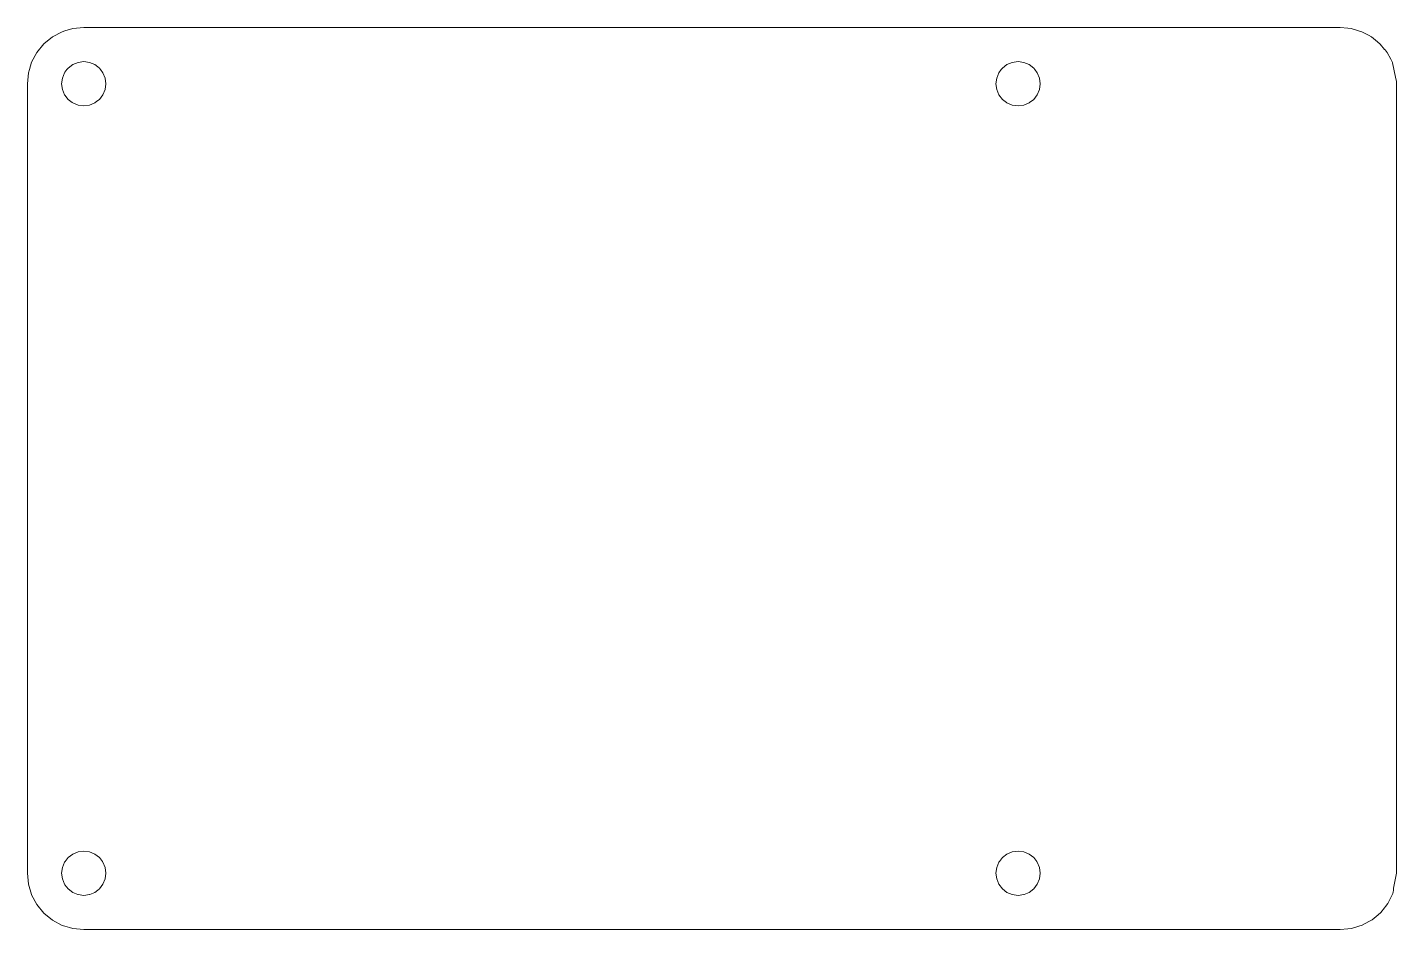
# Model space of a CAD drawing. Header units: millimetres. Extents: x 1538 to 3903, y 253 to 2632.
# Drawn here: x 3818 to 3902.7, y 1600.1 to 1655.9 of the extents above; entities that cross this region are included whole.
import ezdxf

# ---------------------------------------------------------------- set-up
doc = ezdxf.new("R2010")
doc.units = ezdxf.units.MM
doc.layers.add('Capa 1', color=7, linetype='Continuous')

msp = doc.modelspace()

# ---------------------------------------------------------------- linework, layer by layer
at = {"layer": 'Capa 1', "lineweight": 0}
for points in [[(3902.469, 1653.742), (3902.474, 1653.716), (3902.652, 1652.825), (3902.721, 1652.558), (3902.73, 1652.42), (3902.73, 1645.131), (3902.73, 1637.672), (3902.73, 1633.604), (3902.73, 1628.807), (3902.73, 1620.419), (3902.73, 1615.632), (3902.73, 1612.482), (3902.73, 1604.427), (3902.73, 1603.598), (3902.547, 1602.68), (3902.53, 1602.523), (3902.523, 1602.454), (3902.494, 1602.344), (3902.401, 1602.136), (3902.18, 1601.721), (3902.046, 1601.536), (3901.986, 1601.464), (3901.748, 1601.173), (3901.579, 1601.021), (3901.215, 1600.722), (3901.017, 1600.608), (3900.603, 1600.387), (3900.386, 1600.316), (3899.937, 1600.18), (3899.71, 1600.156), (3899.242, 1600.11), (3893.824, 1600.11), (3885.662, 1600.11), (3881.581, 1600.11), (3877.5, 1600.11), (3874.904, 1600.11), (3869.337, 1600.11), (3867.787, 1600.11), (3864.758, 1600.11), (3862.291, 1600.11), (3861.175, 1600.11), (3860.68, 1600.11), (3854.113, 1600.11), (3853.013, 1600.11), (3847.23, 1600.11), (3840.663, 1600.11), (3836.688, 1600.11), (3833.686, 1600.11), (3828.526, 1600.11), (3824.716, 1600.11), (3824.445, 1600.11), (3821.53, 1600.11), (3820.849, 1600.177), (3820.645, 1600.239), (3820.364, 1600.324), (3820.195, 1600.375), (3819.592, 1600.697), (3819.064, 1601.132), (3818.63, 1601.66), (3818.307, 1602.263), (3818.302, 1602.28), (3818.109, 1602.917), (3818.042, 1603.598), (3818.042, 1604.32), (3818.042, 1612.482), (3818.042, 1645.131), (3818.042, 1652.42), (3818.109, 1653.099), (3818.168, 1653.294), (3818.307, 1653.754), (3818.63, 1654.357), (3819.064, 1654.885), (3819.592, 1655.319), (3820.195, 1655.641), (3820.364, 1655.692), (3820.849, 1655.839), (3821.53, 1655.907), (3822.404, 1655.907), (3824.445, 1655.907), (3828.526, 1655.907), (3836.688, 1655.907), (3853.013, 1655.907), (3869.337, 1655.907), (3877.5, 1655.907), (3880.273, 1655.907), (3881.581, 1655.907), (3884.547, 1655.907), (3885.662, 1655.907), (3899.242, 1655.907), (3899.71, 1655.86), (3899.925, 1655.839), (3900.374, 1655.703), (3900.581, 1655.639), (3900.995, 1655.418), (3901.185, 1655.315), (3901.548, 1655.017), (3901.714, 1654.879), (3901.986, 1654.547), (3902.012, 1654.516), (3902.147, 1654.348), (3902.369, 1653.934), (3902.469, 1653.742)], [(3822.498, 1651.45), (3822.716, 1651.734), (3822.853, 1652.065), (3822.9, 1652.42), (3822.853, 1652.773), (3822.716, 1653.104), (3822.571, 1653.294), (3822.498, 1653.388), (3822.404, 1653.46), (3822.214, 1653.605), (3821.884, 1653.743), (3821.53, 1653.79), (3821.175, 1653.743), (3820.844, 1653.605), (3820.561, 1653.388), (3820.488, 1653.294), (3820.364, 1653.132), (3820.343, 1653.104), (3820.207, 1652.773), (3820.16, 1652.42), (3820.207, 1652.065), (3820.343, 1651.734), (3820.364, 1651.707), (3820.561, 1651.45), (3820.818, 1651.253), (3820.844, 1651.233), (3821.175, 1651.096), (3821.53, 1651.05), (3821.884, 1651.096), (3822.214, 1651.233), (3822.24, 1651.253), (3822.404, 1651.379), (3822.498, 1651.45)], [(3880.285, 1651.45), (3880.502, 1651.734), (3880.639, 1652.065), (3880.686, 1652.42), (3880.639, 1652.773), (3880.502, 1653.104), (3880.357, 1653.294), (3880.285, 1653.388), (3880.001, 1653.605), (3879.671, 1653.743), (3879.316, 1653.79), (3878.961, 1653.743), (3878.631, 1653.605), (3878.347, 1653.388), (3878.274, 1653.294), (3878.129, 1653.104), (3877.993, 1652.773), (3877.946, 1652.42), (3877.993, 1652.065), (3878.129, 1651.734), (3878.347, 1651.45), (3878.604, 1651.253), (3878.631, 1651.233), (3878.961, 1651.096), (3879.316, 1651.05), (3879.671, 1651.096), (3880.001, 1651.233), (3880.027, 1651.253), (3880.285, 1651.45)], [(3820.372, 1604.32), (3820.364, 1604.309), (3820.343, 1604.282), (3820.207, 1603.951), (3820.16, 1603.598), (3820.207, 1603.243), (3820.343, 1602.912), (3820.364, 1602.885), (3820.561, 1602.628), (3820.844, 1602.411), (3821.161, 1602.28), (3821.175, 1602.274), (3821.53, 1602.228), (3821.884, 1602.274), (3821.899, 1602.28), (3822.214, 1602.411), (3822.404, 1602.557), (3822.498, 1602.628), (3822.716, 1602.912), (3822.853, 1603.243), (3822.9, 1603.598), (3822.853, 1603.951), (3822.716, 1604.282), (3822.687, 1604.32), (3822.498, 1604.566), (3822.214, 1604.783), (3821.884, 1604.921), (3821.53, 1604.968), (3821.175, 1604.921), (3820.844, 1604.783), (3820.561, 1604.566), (3820.372, 1604.32)], [(3880.001, 1602.411), (3880.285, 1602.628), (3880.502, 1602.912), (3880.639, 1603.243), (3880.686, 1603.598), (3880.639, 1603.951), (3880.502, 1604.282), (3880.473, 1604.32), (3880.285, 1604.566), (3880.001, 1604.783), (3879.671, 1604.921), (3879.316, 1604.968), (3878.961, 1604.921), (3878.631, 1604.783), (3878.347, 1604.566), (3878.158, 1604.32), (3878.129, 1604.282), (3877.993, 1603.951), (3877.946, 1603.598), (3877.993, 1603.243), (3878.129, 1602.912), (3878.347, 1602.628), (3878.631, 1602.411), (3878.947, 1602.28), (3878.961, 1602.274), (3879.316, 1602.228), (3879.671, 1602.274), (3879.685, 1602.28), (3880.001, 1602.411)]]:
    msp.add_lwpolyline(points, dxfattribs=at)

doc.saveas('drawing.dxf')
